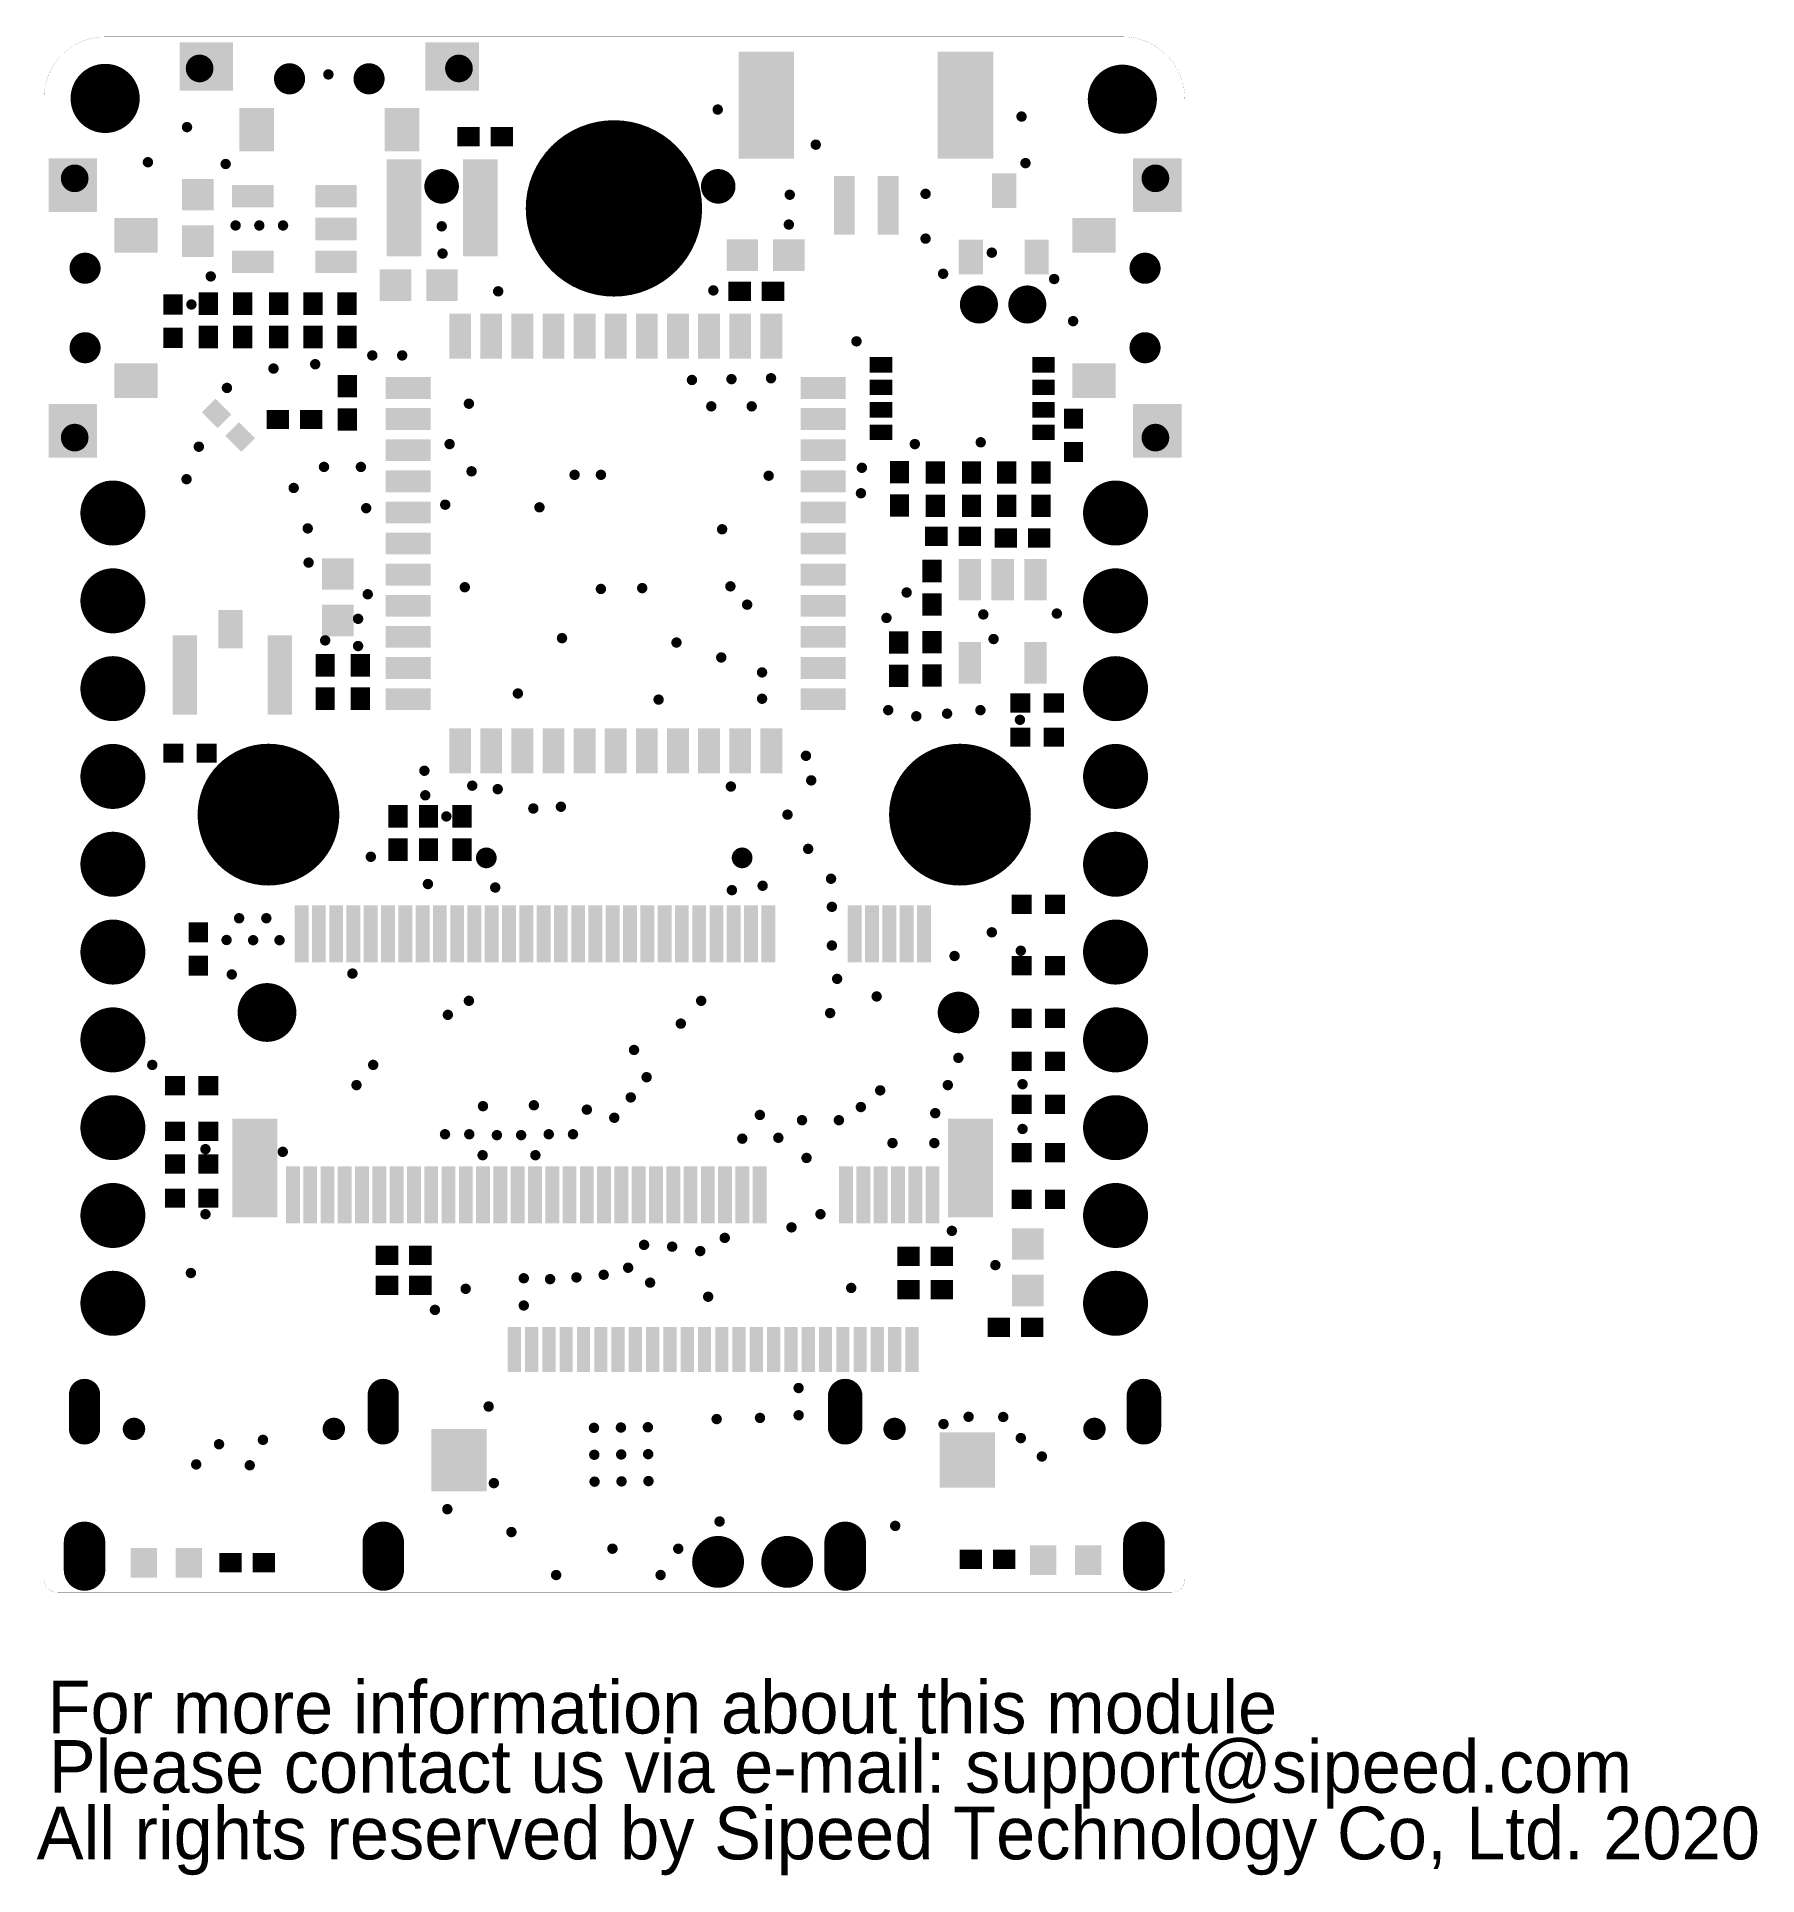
# Model space of a CAD drawing. Header units: millimetres. Extents: x -16.7 to 33.1, y -30.7 to 22.5.
import ezdxf

# ---------------------------------------------------------------- set-up
doc = ezdxf.new("R2010")
doc.units = ezdxf.units.MM
for name, color, linetype in [('KeepOutLayer', 6, 'Continuous'), ('PadHoleLayer', 156, 'Continuous'), ('TopSolder', 216, 'Continuous'), ('ViaHoleLayer', 16, 'Continuous')]:
    doc.layers.add(name, color=color, linetype=linetype)

msp = doc.modelspace()

# ---------------------------------------------------------------- texts
at = {"layer": 'KeepOutLayer'}
for s, p in [('For more information about this module', (-16.392, -26.579)), ('Please contact us via e-mail: support@sipeed.com', (-16.356, -28.295)), ('All rights reserved by Sipeed Technology Co, Ltd. 2020', (-16.706, -30.22))]:
    msp.add_text(s, height=1.524, rotation=360, dxfattribs=at).set_placement(p)

# ---------------------------------------------------------------- blocks, each defined once
blk = doc.blocks.new('R0402_M_1')
at = {"layer": 'TopSolder'}
for points in [[(-0.808, -0.279), (-0.157, -0.279), (-0.808, 0.279), (-0.157, 0.279)], [(0.157, -0.279), (0.808, -0.279), (0.157, 0.279), (0.808, 0.279)]]:
    blk.add_solid(points, dxfattribs=at)
blk = doc.blocks.new('R0402_M_4')
at = {"layer": 'TopSolder'}
for points in [[(-0.808, -0.279), (-0.157, -0.279), (-0.808, 0.279), (-0.157, 0.279)], [(0.157, -0.279), (0.808, -0.279), (0.157, 0.279), (0.808, 0.279)]]:
    blk.add_solid(points, dxfattribs=at)
blk = doc.blocks.new('R0402_M_5')
at = {"layer": 'TopSolder'}
for points in [[(-0.808, -0.279), (-0.157, -0.279), (-0.808, 0.279), (-0.157, 0.279)], [(0.157, -0.279), (0.808, -0.279), (0.157, 0.279), (0.808, 0.279)]]:
    blk.add_solid(points, dxfattribs=at)
blk = doc.blocks.new('ESD0402_M_9')
at = {"layer": 'TopSolder'}
for points in [[(-0.773, -0.279), (-0.192, -0.279), (-0.773, 0.279), (-0.192, 0.279)], [(0.192, -0.279), (0.773, -0.279), (0.192, 0.279), (0.773, 0.279)]]:
    blk.add_solid(points, dxfattribs=at)
blk = doc.blocks.new('ESD0402_M_10')
at = {"layer": 'TopSolder'}
for points in [[(-0.773, -0.279), (-0.192, -0.279), (-0.773, 0.279), (-0.192, 0.279)], [(0.192, -0.279), (0.773, -0.279), (0.192, 0.279), (0.773, 0.279)]]:
    blk.add_solid(points, dxfattribs=at)
blk = doc.blocks.new('ESD0402_M_11')
at = {"layer": 'TopSolder'}
for points in [[(-0.773, -0.279), (-0.192, -0.279), (-0.773, 0.279), (-0.192, 0.279)], [(0.192, -0.279), (0.773, -0.279), (0.192, 0.279), (0.773, 0.279)]]:
    blk.add_solid(points, dxfattribs=at)
blk = doc.blocks.new('ESD0402_M_13')
at = {"layer": 'TopSolder'}
for points in [[(-0.773, -0.279), (-0.192, -0.279), (-0.773, 0.279), (-0.192, 0.279)], [(0.192, -0.279), (0.773, -0.279), (0.192, 0.279), (0.773, 0.279)]]:
    blk.add_solid(points, dxfattribs=at)
blk = doc.blocks.new('ESD0402_M_14')
at = {"layer": 'TopSolder'}
for points in [[(-0.773, -0.279), (-0.192, -0.279), (-0.773, 0.279), (-0.192, 0.279)], [(0.192, -0.279), (0.773, -0.279), (0.192, 0.279), (0.773, 0.279)]]:
    blk.add_solid(points, dxfattribs=at)
blk = doc.blocks.new('ESD0402_M_15')
at = {"layer": 'TopSolder'}
for points in [[(-0.773, -0.279), (-0.192, -0.279), (-0.773, 0.279), (-0.192, 0.279)], [(0.192, -0.279), (0.773, -0.279), (0.192, 0.279), (0.773, 0.279)]]:
    blk.add_solid(points, dxfattribs=at)
blk = doc.blocks.new('ESD0402_M_16')
at = {"layer": 'TopSolder'}
for points in [[(-0.773, -0.279), (-0.192, -0.279), (-0.773, 0.279), (-0.192, 0.279)], [(0.192, -0.279), (0.773, -0.279), (0.192, 0.279), (0.773, 0.279)]]:
    blk.add_solid(points, dxfattribs=at)
blk = doc.blocks.new('ESD0402_M_17')
at = {"layer": 'TopSolder'}
for points in [[(-0.773, -0.279), (-0.192, -0.279), (-0.773, 0.279), (-0.192, 0.279)], [(0.192, -0.279), (0.773, -0.279), (0.192, 0.279), (0.773, 0.279)]]:
    blk.add_solid(points, dxfattribs=at)
blk = doc.blocks.new('ESD0402_M_18')
at = {"layer": 'TopSolder'}
for points in [[(-0.773, -0.279), (-0.192, -0.279), (-0.773, 0.279), (-0.192, 0.279)], [(0.192, -0.279), (0.773, -0.279), (0.192, 0.279), (0.773, 0.279)]]:
    blk.add_solid(points, dxfattribs=at)
blk = doc.blocks.new('ESD0402_M_19')
at = {"layer": 'TopSolder'}
for points in [[(-0.773, -0.279), (-0.192, -0.279), (-0.773, 0.279), (-0.192, 0.279)], [(0.192, -0.279), (0.773, -0.279), (0.192, 0.279), (0.773, 0.279)]]:
    blk.add_solid(points, dxfattribs=at)
blk = doc.blocks.new('ESD0402_M_21')
at = {"layer": 'TopSolder'}
for points in [[(-0.773, -0.279), (-0.192, -0.279), (-0.773, 0.279), (-0.192, 0.279)], [(0.192, -0.279), (0.773, -0.279), (0.192, 0.279), (0.773, 0.279)]]:
    blk.add_solid(points, dxfattribs=at)
blk = doc.blocks.new('ESD0402_M_22')
at = {"layer": 'TopSolder'}
for points in [[(-0.773, -0.279), (-0.192, -0.279), (-0.773, 0.279), (-0.192, 0.279)], [(0.192, -0.279), (0.773, -0.279), (0.192, 0.279), (0.773, 0.279)]]:
    blk.add_solid(points, dxfattribs=at)
blk = doc.blocks.new('ESD0402_M_23')
at = {"layer": 'TopSolder'}
for points in [[(-0.773, -0.279), (-0.192, -0.279), (-0.773, 0.279), (-0.192, 0.279)], [(0.192, -0.279), (0.773, -0.279), (0.192, 0.279), (0.773, 0.279)]]:
    blk.add_solid(points, dxfattribs=at)
blk = doc.blocks.new('ESD0402_M_25')
at = {"layer": 'TopSolder'}
for points in [[(-0.773, -0.279), (-0.192, -0.279), (-0.773, 0.279), (-0.192, 0.279)], [(0.192, -0.279), (0.773, -0.279), (0.192, 0.279), (0.773, 0.279)]]:
    blk.add_solid(points, dxfattribs=at)
blk = doc.blocks.new('ESD0402_M_26')
at = {"layer": 'TopSolder'}
for points in [[(-0.773, -0.279), (-0.192, -0.279), (-0.773, 0.279), (-0.192, 0.279)], [(0.192, -0.279), (0.773, -0.279), (0.192, 0.279), (0.773, 0.279)]]:
    blk.add_solid(points, dxfattribs=at)
blk = doc.blocks.new('ESD0402_M_28')
at = {"layer": 'TopSolder'}
for points in [[(-0.773, -0.279), (-0.192, -0.279), (-0.773, 0.279), (-0.192, 0.279)], [(0.192, -0.279), (0.773, -0.279), (0.192, 0.279), (0.773, 0.279)]]:
    blk.add_solid(points, dxfattribs=at)
blk = doc.blocks.new('ESD0402_M_29')
at = {"layer": 'TopSolder'}
for points in [[(-0.773, -0.279), (-0.192, -0.279), (-0.773, 0.279), (-0.192, 0.279)], [(0.192, -0.279), (0.773, -0.279), (0.192, 0.279), (0.773, 0.279)]]:
    blk.add_solid(points, dxfattribs=at)
blk = doc.blocks.new('R0402_M_31')
at = {"layer": 'TopSolder'}
for points in [[(-0.808, -0.279), (-0.157, -0.279), (-0.808, 0.279), (-0.157, 0.279)], [(0.157, -0.279), (0.808, -0.279), (0.157, 0.279), (0.808, 0.279)]]:
    blk.add_solid(points, dxfattribs=at)
blk = doc.blocks.new('R0402_M_32')
at = {"layer": 'TopSolder'}
for points in [[(-0.808, -0.279), (-0.157, -0.279), (-0.808, 0.279), (-0.157, 0.279)], [(0.157, -0.279), (0.808, -0.279), (0.157, 0.279), (0.808, 0.279)]]:
    blk.add_solid(points, dxfattribs=at)
blk = doc.blocks.new('3_6_3_5H_______________33')
at = {"layer": 'PadHoleLayer'}
for points, const_width in [([(-3.95, -0.3, 1), (-3.55, -0.3, 1)], 0.4), ([(-1.375, 0, 1), (-0.925, 0, 1)], 0.45), ([(0.925, 0, 1), (1.375, 0, 1)], 0.45), ([(3.55, -0.3, 1), (3.95, -0.3, 1)], 0.4)]:
    blk.add_lwpolyline(points, format="xyb", close=True, dxfattribs=dict(at, const_width=const_width))
at = {"layer": 'TopSolder'}
for points in [[(-1.6, 0.847), (-1.6, 2.098), (-2.6, 0.847), (-2.6, 2.098)], [(2.6, 0.847), (2.6, 2.098), (1.6, 0.847), (1.6, 2.098)], [(-2.781, -1.056), (-2.781, 0.345), (-4.331, -1.056), (-4.331, 0.345)], [(-3.175, -0.875), (-3.175, 0.275), (-4.325, -0.875), (-4.325, 0.275)], [(-1.125, -0.025), (-1.125, 0.025), (-1.175, -0.025), (-1.175, 0.025)], [(1.175, -0.025), (1.175, 0.025), (1.125, -0.025), (1.125, 0.025)], [(4.331, -1.056), (4.331, 0.345), (2.781, -1.056), (2.781, 0.345)], [(4.325, -0.875), (4.325, 0.275), (3.175, -0.875), (3.175, 0.275)]]:
    blk.add_solid(points, dxfattribs=at)
blk = doc.blocks.new('M_2_SMT_FEMALE___FULL_B_34')
at = {"layer": 'PadHoleLayer', "const_width": 1.75}
blk.add_lwpolyline([(-0.875, 0, 1), (0.875, 0, 1)], format="xyb", close=True, dxfattribs=at)
at = {"layer": 'TopSolder', "const_width": 2.051}
blk.add_lwpolyline([(-1.025, 0, 1), (1.025, 0, 1)], format="xyb", close=True, dxfattribs=at)
blk = doc.blocks.new('M_2_SMT_FEMALE___FULL_B_35')
at = {"layer": 'PadHoleLayer', "const_width": 1.75}
blk.add_lwpolyline([(-0.875, 0, 1), (0.875, 0, 1)], format="xyb", close=True, dxfattribs=at)
at = {"layer": 'TopSolder', "const_width": 2.051}
blk.add_lwpolyline([(-1.025, 0, 1), (1.025, 0, 1)], format="xyb", close=True, dxfattribs=at)
blk = doc.blocks.new('R0402_M_36')
at = {"layer": 'TopSolder'}
for points in [[(-0.808, -0.279), (-0.157, -0.279), (-0.808, 0.279), (-0.157, 0.279)], [(0.157, -0.279), (0.808, -0.279), (0.157, 0.279), (0.808, 0.279)]]:
    blk.add_solid(points, dxfattribs=at)
blk = doc.blocks.new('SOT23_5___37')
at = {"layer": 'TopSolder'}
for points in [[(-1.276, 0.601), (-0.624, 0.601), (-1.276, 1.803), (-0.624, 1.803)], [(0.624, 0.601), (1.276, 0.601), (0.624, 1.803), (1.276, 1.803)], [(-1.276, -1.803), (-0.624, -1.803), (-1.276, -0.601), (-0.624, -0.601)], [(-0.326, -1.803), (0.326, -1.803), (-0.326, -0.601), (0.326, -0.601)], [(0.624, -1.803), (1.276, -1.803), (0.624, -0.601), (1.276, -0.601)]]:
    blk.add_solid(points, dxfattribs=at)
blk = doc.blocks.new('MSOP_8_38')
at = {"layer": 'TopSolder'}
for points in [[(0.225, 5.025), (-0.225, 5.025), (0.225, 4.375), (-0.225, 4.375)], [(0.875, 5.025), (0.425, 5.025), (0.875, 4.375), (0.425, 4.375)], [(1.525, 5.025), (1.075, 5.025), (1.525, 4.375), (1.075, 4.375)], [(2.175, 5.025), (1.725, 5.025), (2.175, 4.375), (1.725, 4.375)], [(0.225, 0.325), (-0.225, 0.325), (0.225, -0.325), (-0.225, -0.325)], [(0.875, 0.325), (0.425, 0.325), (0.875, -0.325), (0.425, -0.325)], [(1.525, 0.325), (1.075, 0.325), (1.525, -0.325), (1.075, -0.325)], [(2.175, 0.325), (1.725, 0.325), (2.175, -0.325), (1.725, -0.325)]]:
    blk.add_solid(points, dxfattribs=at)
blk = doc.blocks.new('R0402_M_39')
at = {"layer": 'TopSolder'}
for points in [[(-0.808, -0.279), (-0.157, -0.279), (-0.808, 0.279), (-0.157, 0.279)], [(0.157, -0.279), (0.808, -0.279), (0.157, 0.279), (0.808, 0.279)]]:
    blk.add_solid(points, dxfattribs=at)
blk = doc.blocks.new('R0402_M_40')
at = {"layer": 'TopSolder'}
for points in [[(-0.808, -0.279), (-0.157, -0.279), (-0.808, 0.279), (-0.157, 0.279)], [(0.157, -0.279), (0.808, -0.279), (0.157, 0.279), (0.808, 0.279)]]:
    blk.add_solid(points, dxfattribs=at)
blk = doc.blocks.new('R0402_M_41')
at = {"layer": 'TopSolder'}
for points in [[(-0.808, -0.279), (-0.157, -0.279), (-0.808, 0.279), (-0.157, 0.279)], [(0.157, -0.279), (0.808, -0.279), (0.157, 0.279), (0.808, 0.279)]]:
    blk.add_solid(points, dxfattribs=at)
blk = doc.blocks.new('R0402_M_42')
at = {"layer": 'TopSolder'}
for points in [[(-0.808, -0.279), (-0.157, -0.279), (-0.808, 0.279), (-0.157, 0.279)], [(0.157, -0.279), (0.808, -0.279), (0.157, 0.279), (0.808, 0.279)]]:
    blk.add_solid(points, dxfattribs=at)
blk = doc.blocks.new('R0402_M_47')
at = {"layer": 'TopSolder'}
for points in [[(-0.808, -0.279), (-0.157, -0.279), (-0.808, 0.279), (-0.157, 0.279)], [(0.157, -0.279), (0.808, -0.279), (0.157, 0.279), (0.808, 0.279)]]:
    blk.add_solid(points, dxfattribs=at)
blk = doc.blocks.new('MIC_4_1_5MM_B_48')
at = {"layer": 'PadHoleLayer', "const_width": 0.3}
for points in [[(-0.15, 0.7, 1), (0.15, 0.7, 1)], [(-0.15, -0.7, 1), (0.15, -0.7, 1)]]:
    blk.add_lwpolyline(points, format="xyb", close=True, dxfattribs=at)
at = {"layer": 'TopSolder', "const_width": 0.551}
for points in [[(-0.275, 0.7, 1), (0.275, 0.7, 1)], [(-0.275, -0.7, 1), (0.275, -0.7, 1)]]:
    blk.add_lwpolyline(points, format="xyb", close=True, dxfattribs=at)
blk = doc.blocks.new('BTB_0_5MM_H3_0MM_24P_FEMALE_B_49')
at = {"layer": 'PadHoleLayer', "const_width": 0.3}
for points in [[(-3.85, -1.25, 1), (-3.55, -1.25, 1)], [(3.55, -1.25, 1), (3.85, -1.25, 1)]]:
    blk.add_lwpolyline(points, format="xyb", close=True, dxfattribs=at)
at = {"layer": 'TopSolder', "const_width": 0.0508}
for points in [[(-3.725, -1.25, 1), (-3.675, -1.25, 1)], [(3.675, -1.25, 1), (3.725, -1.25, 1)]]:
    blk.add_lwpolyline(points, format="xyb", close=True, dxfattribs=at)
blk = doc.blocks.new('1_25MM_SMT_2P_50')
at = {"layer": 'TopSolder'}
for points in [[(-3.694, -0.103), (-2.092, -0.103), (-3.694, 2.999), (-2.092, 2.999)], [(3.671, 2.999), (2.069, 2.999), (3.671, -0.103), (2.069, -0.103)], [(-0.936, -2.299), (-0.334, -2.299), (-0.936, -0.597), (-0.334, -0.597)], [(0.334, -2.299), (0.936, -2.299), (0.334, -0.597), (0.936, -0.597)]]:
    blk.add_solid(points, dxfattribs=at)
blk = doc.blocks.new('C0603_M_58')
at = {"layer": 'TopSolder'}
for points in [[(0.432, -0.457), (0.432, 0.457), (-0.483, -0.457), (-0.483, 0.457)], [(1.778, -0.457), (1.778, 0.457), (0.864, -0.457), (0.864, 0.457)]]:
    blk.add_solid(points, dxfattribs=at)
blk = doc.blocks.new('C0402_M_59')
at = {"layer": 'TopSolder'}
for points in [[(-0.351, -0.279), (0.3, -0.279), (-0.351, 0.279), (0.3, 0.279)], [(0.614, -0.279), (1.265, -0.279), (0.614, 0.279), (1.265, 0.279)]]:
    blk.add_solid(points, dxfattribs=at)
blk = doc.blocks.new('C0402_M_60')
at = {"layer": 'TopSolder'}
for points in [[(-0.351, -0.279), (0.3, -0.279), (-0.351, 0.279), (0.3, 0.279)], [(0.614, -0.279), (1.265, -0.279), (0.614, 0.279), (1.265, 0.279)]]:
    blk.add_solid(points, dxfattribs=at)
blk = doc.blocks.new('C0402_M_61')
at = {"layer": 'TopSolder'}
for points in [[(-0.351, -0.279), (0.3, -0.279), (-0.351, 0.279), (0.3, 0.279)], [(0.614, -0.279), (1.265, -0.279), (0.614, 0.279), (1.265, 0.279)]]:
    blk.add_solid(points, dxfattribs=at)
blk = doc.blocks.new('C0402_M_62')
at = {"layer": 'TopSolder'}
for points in [[(-0.351, -0.279), (0.3, -0.279), (-0.351, 0.279), (0.3, 0.279)], [(0.614, -0.279), (1.265, -0.279), (0.614, 0.279), (1.265, 0.279)]]:
    blk.add_solid(points, dxfattribs=at)
blk = doc.blocks.new('C0402_M_63')
at = {"layer": 'TopSolder'}
for points in [[(-0.351, -0.279), (0.3, -0.279), (-0.351, 0.279), (0.3, 0.279)], [(0.614, -0.279), (1.265, -0.279), (0.614, 0.279), (1.265, 0.279)]]:
    blk.add_solid(points, dxfattribs=at)
blk = doc.blocks.new('HN1X2___2_0_B_67')
at = {"layer": 'PadHoleLayer', "const_width": 0.5}
for points in [[(-0.25, 0, 1), (0.25, 0, 1)], [(1.75, 0, 1), (2.25, 0, 1)]]:
    blk.add_lwpolyline(points, format="xyb", close=True, dxfattribs=at)
at = {"layer": 'TopSolder', "const_width": 0.75}
for points in [[(-0.375, 0, 1), (0.375, 0, 1)], [(1.625, 0, 1), (2.375, 0, 1)]]:
    blk.add_lwpolyline(points, format="xyb", close=True, dxfattribs=at)
blk = doc.blocks.new('HN1X10_69')
at = {"layer": 'PadHoleLayer', "const_width": 0.5}
for points in [[(-4.06, 0, 1), (-3.56, 0, 1)], [(-1.52, 0, 1), (-1.02, 0, 1)], [(1.02, 0, 1), (1.52, 0, 1)], [(3.56, 0, 1), (4.06, 0, 1)], [(6.1, 0, 1), (6.6, 0, 1)], [(8.64, 0, 1), (9.14, 0, 1)], [(11.18, 0, 1), (11.68, 0, 1)], [(13.72, 0, 1), (14.22, 0, 1)], [(16.26, 0, 1), (16.76, 0, 1)], [(18.8, 0, 1), (19.3, 0, 1)]]:
    blk.add_lwpolyline(points, format="xyb", close=True, dxfattribs=at)
at = {"layer": 'TopSolder', "const_width": 0.94}
for points in [[(-4.28, 0, 1), (-3.34, 0, 1)], [(-1.74, 0, 1), (-0.8, 0, 1)], [(0.8, 0, 1), (1.74, 0, 1)], [(3.34, 0, 1), (4.28, 0, 1)], [(5.88, 0, 1), (6.82, 0, 1)], [(8.42, 0, 1), (9.36, 0, 1)], [(10.96, 0, 1), (11.9, 0, 1)], [(13.5, 0, 1), (14.44, 0, 1)], [(16.04, 0, 1), (16.98, 0, 1)], [(18.58, 0, 1), (19.52, 0, 1)]]:
    blk.add_lwpolyline(points, format="xyb", close=True, dxfattribs=at)
blk = doc.blocks.new('HN1X10_70')
at = {"layer": 'PadHoleLayer', "const_width": 0.5}
for points in [[(-4.06, 0, 1), (-3.56, 0, 1)], [(-1.52, 0, 1), (-1.02, 0, 1)], [(1.02, 0, 1), (1.52, 0, 1)], [(3.56, 0, 1), (4.06, 0, 1)], [(6.1, 0, 1), (6.6, 0, 1)], [(8.64, 0, 1), (9.14, 0, 1)], [(11.18, 0, 1), (11.68, 0, 1)], [(13.72, 0, 1), (14.22, 0, 1)], [(16.26, 0, 1), (16.76, 0, 1)], [(18.8, 0, 1), (19.3, 0, 1)]]:
    blk.add_lwpolyline(points, format="xyb", close=True, dxfattribs=at)
at = {"layer": 'TopSolder', "const_width": 0.94}
for points in [[(-4.28, 0, 1), (-3.34, 0, 1)], [(-1.74, 0, 1), (-0.8, 0, 1)], [(0.8, 0, 1), (1.74, 0, 1)], [(3.34, 0, 1), (4.28, 0, 1)], [(5.88, 0, 1), (6.82, 0, 1)], [(8.42, 0, 1), (9.36, 0, 1)], [(10.96, 0, 1), (11.9, 0, 1)], [(13.5, 0, 1), (14.44, 0, 1)], [(16.04, 0, 1), (16.98, 0, 1)], [(18.58, 0, 1), (19.52, 0, 1)]]:
    blk.add_lwpolyline(points, format="xyb", close=True, dxfattribs=at)
blk = doc.blocks.new('TF___________C_B_71')
at = {"layer": 'PadHoleLayer', "const_width": 0.5}
for points in [[(-7.45, 10.5, 1), (-6.95, 10.5, 1)], [(0.55, 10.5, 1), (1.05, 10.5, 1)]]:
    blk.add_lwpolyline(points, format="xyb", close=True, dxfattribs=at)
at = {"layer": 'TopSolder', "const_width": 0.0508}
for points in [[(-7.225, 10.5, 1), (-7.175, 10.5, 1)], [(0.775, 10.5, 1), (0.825, 10.5, 1)]]:
    blk.add_lwpolyline(points, format="xyb", close=True, dxfattribs=at)
blk = doc.blocks.new('R0402_M_74')
at = {"layer": 'TopSolder'}
for points in [[(-0.808, -0.279), (-0.157, -0.279), (-0.808, 0.279), (-0.157, 0.279)], [(0.157, -0.279), (0.808, -0.279), (0.157, 0.279), (0.808, 0.279)]]:
    blk.add_solid(points, dxfattribs=at)
blk = doc.blocks.new('M_2_SMT_FEMALE___FULL_87')
at = {"layer": 'PadHoleLayer', "const_width": 1.75}
blk.add_lwpolyline([(-0.875, 0, 1), (0.875, 0, 1)], format="xyb", close=True, dxfattribs=at)
at = {"layer": 'TopSolder', "const_width": 2.551}
blk.add_lwpolyline([(-1.275, 0, 1), (1.275, 0, 1)], format="xyb", close=True, dxfattribs=at)
blk = doc.blocks.new('SOT23_5___88')
at = {"layer": 'TopSolder'}
for points in [[(-1.276, 0.601), (-0.624, 0.601), (-1.276, 1.803), (-0.624, 1.803)], [(0.624, 0.601), (1.276, 0.601), (0.624, 1.803), (1.276, 1.803)], [(-1.276, -1.803), (-0.624, -1.803), (-1.276, -0.601), (-0.624, -0.601)], [(-0.326, -1.803), (0.326, -1.803), (-0.326, -0.601), (0.326, -0.601)], [(0.624, -1.803), (1.276, -1.803), (0.624, -0.601), (1.276, -0.601)]]:
    blk.add_solid(points, dxfattribs=at)
blk = doc.blocks.new('IPEX_89')
at = {"layer": 'TopSolder'}
for points in [[(-1.073, 2.651), (-1.775, 2.651), (-1.073, 0.349), (-1.775, 0.349)], [(1.673, 2.651), (0.971, 2.651), (1.673, 0.349), (0.971, 0.349)], [(0.351, 0.726), (-0.351, 0.726), (0.351, -0.376), (-0.351, -0.376)]]:
    blk.add_solid(points, dxfattribs=at)
blk = doc.blocks.new('RTL______44__90')
at = {"layer": 'TopSolder'}
for points in [[(1.184, 0.849), (1.816, 0.849), (1.184, 2.151), (1.816, 2.151)], [(2.084, 0.849), (2.716, 0.849), (2.084, 2.151), (2.716, 2.151)], [(2.984, 0.849), (3.616, 0.849), (2.984, 2.151), (3.616, 2.151)], [(3.884, 0.849), (4.516, 0.849), (3.884, 2.151), (4.516, 2.151)], [(4.784, 0.849), (5.416, 0.849), (4.784, 2.151), (5.416, 2.151)], [(5.684, 0.849), (6.316, 0.849), (5.684, 2.151), (6.316, 2.151)], [(6.584, 0.849), (7.216, 0.849), (6.584, 2.151), (7.216, 2.151)], [(7.484, 0.849), (8.116, 0.849), (7.484, 2.151), (8.116, 2.151)], [(8.384, 0.849), (9.016, 0.849), (8.384, 2.151), (9.016, 2.151)], [(9.284, 0.849), (9.916, 0.849), (9.284, 2.151), (9.916, 2.151)], [(10.184, 0.849), (10.816, 0.849), (10.184, 2.151), (10.816, 2.151)], [(0.651, -0.316), (0.651, 0.316), (-0.651, -0.316), (-0.651, 0.316)], [(11.349, 0.316), (11.349, -0.316), (12.651, 0.316), (12.651, -0.316)], [(0.651, -1.216), (0.651, -0.584), (-0.651, -1.216), (-0.651, -0.584)], [(11.349, -0.584), (11.349, -1.216), (12.651, -0.584), (12.651, -1.216)], [(0.651, -2.116), (0.651, -1.484), (-0.651, -2.116), (-0.651, -1.484)], [(11.349, -1.484), (11.349, -2.116), (12.651, -1.484), (12.651, -2.116)], [(0.651, -3.016), (0.651, -2.384), (-0.651, -3.016), (-0.651, -2.384)], [(11.349, -2.384), (11.349, -3.016), (12.651, -2.384), (12.651, -3.016)], [(0.651, -3.916), (0.651, -3.284), (-0.651, -3.916), (-0.651, -3.284)], [(11.349, -3.284), (11.349, -3.916), (12.651, -3.284), (12.651, -3.916)], [(0.651, -4.816), (0.651, -4.184), (-0.651, -4.816), (-0.651, -4.184)], [(11.349, -4.184), (11.349, -4.816), (12.651, -4.184), (12.651, -4.816)], [(0.651, -5.716), (0.651, -5.084), (-0.651, -5.716), (-0.651, -5.084)], [(11.349, -5.084), (11.349, -5.716), (12.651, -5.084), (12.651, -5.716)], [(0.651, -6.616), (0.651, -5.984), (-0.651, -6.616), (-0.651, -5.984)], [(11.349, -5.984), (11.349, -6.616), (12.651, -5.984), (12.651, -6.616)], [(0.651, -7.516), (0.651, -6.884), (-0.651, -7.516), (-0.651, -6.884)], [(11.349, -6.884), (11.349, -7.516), (12.651, -6.884), (12.651, -7.516)], [(0.651, -8.416), (0.651, -7.784), (-0.651, -8.416), (-0.651, -7.784)], [(11.349, -7.784), (11.349, -8.416), (12.651, -7.784), (12.651, -8.416)], [(0.651, -9.316), (0.651, -8.684), (-0.651, -9.316), (-0.651, -8.684)], [(11.349, -8.684), (11.349, -9.316), (12.651, -8.684), (12.651, -9.316)], [(1.816, -9.849), (1.184, -9.849), (1.816, -11.151), (1.184, -11.151)], [(2.716, -9.849), (2.084, -9.849), (2.716, -11.151), (2.084, -11.151)], [(3.616, -9.849), (2.984, -9.849), (3.616, -11.151), (2.984, -11.151)], [(4.516, -9.849), (3.884, -9.849), (4.516, -11.151), (3.884, -11.151)], [(5.416, -9.849), (4.784, -9.849), (5.416, -11.151), (4.784, -11.151)], [(6.316, -9.849), (5.684, -9.849), (6.316, -11.151), (5.684, -11.151)], [(7.216, -9.849), (6.584, -9.849), (7.216, -11.151), (6.584, -11.151)], [(8.116, -9.849), (7.484, -9.849), (8.116, -11.151), (7.484, -11.151)], [(9.016, -9.849), (8.384, -9.849), (9.016, -11.151), (8.384, -11.151)], [(9.916, -9.849), (9.284, -9.849), (9.916, -11.151), (9.284, -11.151)], [(10.816, -9.849), (10.184, -9.849), (10.816, -11.151), (10.184, -11.151)]]:
    blk.add_solid(points, dxfattribs=at)
blk = doc.blocks.new('3_6_3_5H_______________91')
at = {"layer": 'PadHoleLayer'}
for points, const_width in [([(-3.95, -0.3, 1), (-3.55, -0.3, 1)], 0.4), ([(-1.375, 0, 1), (-0.925, 0, 1)], 0.45), ([(0.925, 0, 1), (1.375, 0, 1)], 0.45), ([(3.55, -0.3, 1), (3.95, -0.3, 1)], 0.4)]:
    blk.add_lwpolyline(points, format="xyb", close=True, dxfattribs=dict(at, const_width=const_width))
at = {"layer": 'TopSolder'}
for points in [[(-1.6, 0.847), (-1.6, 2.098), (-2.6, 0.847), (-2.6, 2.098)], [(2.6, 0.847), (2.6, 2.098), (1.6, 0.847), (1.6, 2.098)], [(-2.781, -1.056), (-2.781, 0.345), (-4.331, -1.056), (-4.331, 0.345)], [(-3.175, -0.875), (-3.175, 0.275), (-4.325, -0.875), (-4.325, 0.275)], [(-1.125, -0.025), (-1.125, 0.025), (-1.175, -0.025), (-1.175, 0.025)], [(1.175, -0.025), (1.175, 0.025), (1.125, -0.025), (1.125, 0.025)], [(4.331, -1.056), (4.331, 0.345), (2.781, -1.056), (2.781, 0.345)], [(4.325, -0.875), (4.325, 0.275), (3.175, -0.875), (3.175, 0.275)]]:
    blk.add_solid(points, dxfattribs=at)
blk = doc.blocks.new('3_6_3_5H_______________92')
at = {"layer": 'PadHoleLayer'}
for points, const_width in [([(-3.95, -0.3, 1), (-3.55, -0.3, 1)], 0.4), ([(-1.375, 0, 1), (-0.925, 0, 1)], 0.45), ([(0.925, 0, 1), (1.375, 0, 1)], 0.45), ([(3.55, -0.3, 1), (3.95, -0.3, 1)], 0.4)]:
    blk.add_lwpolyline(points, format="xyb", close=True, dxfattribs=dict(at, const_width=const_width))
at = {"layer": 'TopSolder'}
for points in [[(-1.6, 0.847), (-1.6, 2.098), (-2.6, 0.847), (-2.6, 2.098)], [(2.6, 0.847), (2.6, 2.098), (1.6, 0.847), (1.6, 2.098)], [(-2.781, -1.056), (-2.781, 0.345), (-4.331, -1.056), (-4.331, 0.345)], [(-3.175, -0.875), (-3.175, 0.275), (-4.325, -0.875), (-4.325, 0.275)], [(-1.125, -0.025), (-1.125, 0.025), (-1.175, -0.025), (-1.175, 0.025)], [(1.175, -0.025), (1.175, 0.025), (1.125, -0.025), (1.125, 0.025)], [(4.331, -1.056), (4.331, 0.345), (2.781, -1.056), (2.781, 0.345)], [(4.325, -0.875), (4.325, 0.275), (3.175, -0.875), (3.175, 0.275)]]:
    blk.add_solid(points, dxfattribs=at)
blk = doc.blocks.new('R0402_M_96')
at = {"layer": 'TopSolder'}
for points in [[(-0.808, -0.279), (-0.157, -0.279), (-0.808, 0.279), (-0.157, 0.279)], [(0.157, -0.279), (0.808, -0.279), (0.157, 0.279), (0.808, 0.279)]]:
    blk.add_solid(points, dxfattribs=at)
blk = doc.blocks.new('R0402_M_97')
at = {"layer": 'TopSolder'}
for points in [[(-0.808, -0.279), (-0.157, -0.279), (-0.808, 0.279), (-0.157, 0.279)], [(0.157, -0.279), (0.808, -0.279), (0.157, 0.279), (0.808, 0.279)]]:
    blk.add_solid(points, dxfattribs=at)
blk = doc.blocks.new('R0402_M_98')
at = {"layer": 'TopSolder'}
for points in [[(-0.808, -0.279), (-0.157, -0.279), (-0.808, 0.279), (-0.157, 0.279)], [(0.157, -0.279), (0.808, -0.279), (0.157, 0.279), (0.808, 0.279)]]:
    blk.add_solid(points, dxfattribs=at)
blk = doc.blocks.new('R0402_M_99')
at = {"layer": 'TopSolder'}
for points in [[(-0.808, -0.279), (-0.157, -0.279), (-0.808, 0.279), (-0.157, 0.279)], [(0.157, -0.279), (0.808, -0.279), (0.157, 0.279), (0.808, 0.279)]]:
    blk.add_solid(points, dxfattribs=at)
blk = doc.blocks.new('R0402_M_100')
at = {"layer": 'TopSolder'}
for points in [[(-0.808, -0.279), (-0.157, -0.279), (-0.808, 0.279), (-0.157, 0.279)], [(0.157, -0.279), (0.808, -0.279), (0.157, 0.279), (0.808, 0.279)]]:
    blk.add_solid(points, dxfattribs=at)
blk = doc.blocks.new('R0402_M_101')
at = {"layer": 'TopSolder'}
for points in [[(-0.808, -0.279), (-0.157, -0.279), (-0.808, 0.279), (-0.157, 0.279)], [(0.157, -0.279), (0.808, -0.279), (0.157, 0.279), (0.808, 0.279)]]:
    blk.add_solid(points, dxfattribs=at)
blk = doc.blocks.new('R0402_M_102')
at = {"layer": 'TopSolder'}
for points in [[(-0.808, -0.279), (-0.157, -0.279), (-0.808, 0.279), (-0.157, 0.279)], [(0.157, -0.279), (0.808, -0.279), (0.157, 0.279), (0.808, 0.279)]]:
    blk.add_solid(points, dxfattribs=at)
blk = doc.blocks.new('R0402_M_103')
at = {"layer": 'TopSolder'}
for points in [[(-0.808, -0.279), (-0.157, -0.279), (-0.808, 0.279), (-0.157, 0.279)], [(0.157, -0.279), (0.808, -0.279), (0.157, 0.279), (0.808, 0.279)]]:
    blk.add_solid(points, dxfattribs=at)
blk = doc.blocks.new('R0402_M_104')
at = {"layer": 'TopSolder'}
for points in [[(-0.808, -0.279), (-0.157, -0.279), (-0.808, 0.279), (-0.157, 0.279)], [(0.157, -0.279), (0.808, -0.279), (0.157, 0.279), (0.808, 0.279)]]:
    blk.add_solid(points, dxfattribs=at)
blk = doc.blocks.new('R0402_M_111')
at = {"layer": 'TopSolder'}
for points in [[(-0.808, -0.279), (-0.157, -0.279), (-0.808, 0.279), (-0.157, 0.279)], [(0.157, -0.279), (0.808, -0.279), (0.157, 0.279), (0.808, 0.279)]]:
    blk.add_solid(points, dxfattribs=at)
blk = doc.blocks.new('R0402_M_112')
at = {"layer": 'TopSolder'}
for points in [[(-0.808, -0.279), (-0.157, -0.279), (-0.808, 0.279), (-0.157, 0.279)], [(0.157, -0.279), (0.808, -0.279), (0.157, 0.279), (0.808, 0.279)]]:
    blk.add_solid(points, dxfattribs=at)
blk = doc.blocks.new('R0402_M_113')
at = {"layer": 'TopSolder'}
for points in [[(-0.808, -0.279), (-0.157, -0.279), (-0.808, 0.279), (-0.157, 0.279)], [(0.157, -0.279), (0.808, -0.279), (0.157, 0.279), (0.808, 0.279)]]:
    blk.add_solid(points, dxfattribs=at)
blk = doc.blocks.new('SOT_23_3_________114')
at = {"layer": 'TopSolder'}
for points in [[(-0.462, 0.614), (-0.462, 1.316), (-1.463, 0.614), (-1.463, 1.316)], [(1.458, -0.351), (1.458, 0.351), (0.457, -0.351), (0.457, 0.351)], [(-0.462, -1.291), (-0.462, -0.589), (-1.463, -1.291), (-1.463, -0.589)]]:
    blk.add_solid(points, dxfattribs=at)
blk = doc.blocks.new('FPC_24P_0_5______________115')
at = {"layer": 'TopSolder'}
for points in [[(-5.941, -1.234), (-5.559, -1.234), (-5.941, 0.068), (-5.559, 0.068)], [(-5.441, -1.234), (-5.059, -1.234), (-5.441, 0.068), (-5.059, 0.068)], [(-4.941, -1.234), (-4.559, -1.234), (-4.941, 0.068), (-4.559, 0.068)], [(-4.441, -1.234), (-4.059, -1.234), (-4.441, 0.068), (-4.059, 0.068)], [(-3.941, -1.234), (-3.559, -1.234), (-3.941, 0.068), (-3.559, 0.068)], [(-3.441, -1.234), (-3.059, -1.234), (-3.441, 0.068), (-3.059, 0.068)], [(-2.559, 0.068), (-2.941, 0.068), (-2.559, -1.234), (-2.941, -1.234)], [(-2.059, 0.068), (-2.441, 0.068), (-2.059, -1.234), (-2.441, -1.234)], [(-1.559, 0.068), (-1.941, 0.068), (-1.559, -1.234), (-1.941, -1.234)], [(-1.059, 0.068), (-1.441, 0.068), (-1.059, -1.234), (-1.441, -1.234)], [(-0.559, 0.068), (-0.941, 0.068), (-0.559, -1.234), (-0.941, -1.234)], [(-0.059, 0.068), (-0.441, 0.068), (-0.059, -1.234), (-0.441, -1.234)], [(0.441, 0.068), (0.059, 0.068), (0.441, -1.234), (0.059, -1.234)], [(0.941, 0.068), (0.559, 0.068), (0.941, -1.234), (0.559, -1.234)], [(1.441, 0.068), (1.059, 0.068), (1.441, -1.234), (1.059, -1.234)], [(1.941, 0.068), (1.559, 0.068), (1.941, -1.234), (1.559, -1.234)], [(2.441, 0.068), (2.059, 0.068), (2.441, -1.234), (2.059, -1.234)], [(2.941, 0.068), (2.559, 0.068), (2.941, -1.234), (2.559, -1.234)], [(3.441, 0.068), (3.059, 0.068), (3.441, -1.234), (3.059, -1.234)], [(3.941, 0.068), (3.559, 0.068), (3.941, -1.234), (3.559, -1.234)], [(4.441, 0.068), (4.059, 0.068), (4.441, -1.234), (4.059, -1.234)], [(4.941, 0.068), (4.559, 0.068), (4.941, -1.234), (4.559, -1.234)], [(5.441, 0.068), (5.059, 0.068), (5.441, -1.234), (5.059, -1.234)], [(5.941, 0.068), (5.559, 0.068), (5.941, -1.234), (5.559, -1.234)], [(-8.151, -4.684), (-6.549, -4.684), (-8.151, -2.882), (-6.549, -2.882)], [(6.549, -4.584), (8.151, -4.584), (6.549, -2.982), (8.151, -2.982)]]:
    blk.add_solid(points, dxfattribs=at)
blk = doc.blocks.new('NR3015_116')
at = {"layer": 'TopSolder'}
for points in [[(0.501, 1.401), (-0.501, 1.401), (0.501, -1.401), (-0.501, -1.401)], [(2.711, 1.401), (1.709, 1.401), (2.711, -1.401), (1.709, -1.401)]]:
    blk.add_solid(points, dxfattribs=at)
blk = doc.blocks.new('USB_C_B_117')
at = {"layer": 'PadHoleLayer'}
for points, const_width in [([(-4.545, 4.425), (-4.545, 5.075, -1), (-4.095, 5.075), (-4.095, 4.425, -1)], 0.15), ([(4.095, 4.425), (4.095, 5.075, -1), (4.545, 5.075), (4.545, 4.425, -1)], 0.15), ([(-4.545, 0.145), (-4.545, 0.995, -1), (-4.095, 0.995), (-4.095, 0.145, -1)], 0.15), ([(-3.052, 1.07, 1), (-2.728, 1.07, 1)], 0.325), ([(2.728, 1.07, 1), (3.052, 1.07, 1)], 0.325), ([(4.095, 0.145), (4.095, 0.995, -1), (4.545, 0.995), (4.545, 0.145, -1)], 0.15)]:
    blk.add_lwpolyline(points, format="xyb", close=True, dxfattribs=dict(at, const_width=const_width))
at = {"layer": 'TopSolder'}
for points, const_width in [([(-4.32, 5.15), (-4.32, 4.35)], 1.2), ([(4.32, 5.15), (4.32, 4.35)], 1.2), ([(-4.32, 1.02), (-4.32, 0.12)], 1), ([(4.32, 1.02), (4.32, 0.12)], 1)]:
    blk.add_lwpolyline(points, dxfattribs=dict(at, const_width=const_width))
for points, const_width in [([(-4.62, 5.15, 1), (-4.02, 5.15, 1)], 0.6), ([(4.02, 5.15, 1), (4.62, 5.15, 1)], 0.6), ([(-4.62, 4.35, 1), (-4.02, 4.35, 1)], 0.6), ([(4.02, 4.35, 1), (4.62, 4.35, 1)], 0.6), ([(-4.57, 1.02, 1), (-4.07, 1.02, 1)], 0.5), ([(4.07, 1.02, 1), (4.57, 1.02, 1)], 0.5), ([(-4.57, 0.12, 1), (-4.07, 0.12, 1)], 0.5), ([(4.07, 0.12, 1), (4.57, 0.12, 1)], 0.5)]:
    blk.add_lwpolyline(points, format="xyb", close=True, dxfattribs=dict(at, const_width=const_width))
for points in [[(-2.789, 1.171), (-2.991, 1.171), (-2.789, 0.969), (-2.991, 0.969)], [(2.991, 1.171), (2.789, 1.171), (2.991, 0.969), (2.789, 0.969)]]:
    blk.add_solid(points, dxfattribs=at)
blk = doc.blocks.new('USB_C_B_118')
at = {"layer": 'PadHoleLayer'}
for points, const_width in [([(-4.545, 4.425), (-4.545, 5.075, -1), (-4.095, 5.075), (-4.095, 4.425, -1)], 0.15), ([(4.095, 4.425), (4.095, 5.075, -1), (4.545, 5.075), (4.545, 4.425, -1)], 0.15), ([(-4.545, 0.145), (-4.545, 0.995, -1), (-4.095, 0.995), (-4.095, 0.145, -1)], 0.15), ([(-3.052, 1.07, 1), (-2.728, 1.07, 1)], 0.325), ([(2.728, 1.07, 1), (3.052, 1.07, 1)], 0.325), ([(4.095, 0.145), (4.095, 0.995, -1), (4.545, 0.995), (4.545, 0.145, -1)], 0.15)]:
    blk.add_lwpolyline(points, format="xyb", close=True, dxfattribs=dict(at, const_width=const_width))
at = {"layer": 'TopSolder'}
for points, const_width in [([(-4.32, 5.15), (-4.32, 4.35)], 1.2), ([(4.32, 5.15), (4.32, 4.35)], 1.2), ([(-4.32, 1.07), (-4.32, 0.07)], 0.9), ([(4.32, 1.07), (4.32, 0.07)], 0.9)]:
    blk.add_lwpolyline(points, dxfattribs=dict(at, const_width=const_width))
for points, const_width in [([(-4.62, 5.15, 1), (-4.02, 5.15, 1)], 0.6), ([(4.02, 5.15, 1), (4.62, 5.15, 1)], 0.6), ([(-4.62, 4.35, 1), (-4.02, 4.35, 1)], 0.6), ([(4.02, 4.35, 1), (4.62, 4.35, 1)], 0.6), ([(-4.545, 1.07, 1), (-4.095, 1.07, 1)], 0.45), ([(4.095, 1.07, 1), (4.545, 1.07, 1)], 0.45), ([(-4.545, 0.07, 1), (-4.095, 0.07, 1)], 0.45), ([(4.095, 0.07, 1), (4.545, 0.07, 1)], 0.45)]:
    blk.add_lwpolyline(points, format="xyb", close=True, dxfattribs=dict(at, const_width=const_width))
for points in [[(-2.789, 1.171), (-2.991, 1.171), (-2.789, 0.969), (-2.991, 0.969)], [(2.991, 1.171), (2.789, 1.171), (2.991, 0.969), (2.789, 0.969)]]:
    blk.add_solid(points, dxfattribs=at)
blk = doc.blocks.new('M2_67P0R50_B_FEMALE_119')
at = {"layer": 'PadHoleLayer'}
for points, const_width in [([(-10.275, 0, 1), (-9.725, 0, 1)], 0.55), ([(9.6, 0, 1), (10.4, 0, 1)], 0.8)]:
    blk.add_lwpolyline(points, format="xyb", close=True, dxfattribs=dict(at, const_width=const_width))
at = {"layer": 'TopSolder'}
for points, const_width in [([(-10.3, 0, 1), (-9.7, 0, 1)], 0.601), ([(9.575, 0, 1), (10.425, 0, 1)], 0.851)]:
    blk.add_lwpolyline(points, format="xyb", close=True, dxfattribs=dict(at, const_width=const_width))
for points in [[(-11.001, 5.926), (-11.001, 3.074), (-9.699, 5.926), (-9.699, 3.074)], [(-9.451, 6.101), (-9.451, 4.449), (-9.049, 6.101), (-9.049, 4.449)], [(-8.951, 6.101), (-8.951, 4.449), (-8.549, 6.101), (-8.549, 4.449)], [(-8.451, 6.101), (-8.451, 4.449), (-8.049, 6.101), (-8.049, 4.449)], [(-7.951, 6.101), (-7.951, 4.449), (-7.549, 6.101), (-7.549, 4.449)], [(-7.451, 6.101), (-7.451, 4.449), (-7.049, 6.101), (-7.049, 4.449)], [(-6.951, 6.101), (-6.951, 4.449), (-6.549, 6.101), (-6.549, 4.449)], [(-4.451, 6.101), (-4.451, 4.449), (-4.049, 6.101), (-4.049, 4.449)], [(-3.951, 6.101), (-3.951, 4.449), (-3.549, 6.101), (-3.549, 4.449)], [(-3.451, 6.101), (-3.451, 4.449), (-3.049, 6.101), (-3.049, 4.449)], [(-2.951, 6.101), (-2.951, 4.449), (-2.549, 6.101), (-2.549, 4.449)], [(-2.451, 6.101), (-2.451, 4.449), (-2.049, 6.101), (-2.049, 4.449)], [(-1.951, 6.101), (-1.951, 4.449), (-1.549, 6.101), (-1.549, 4.449)], [(-1.451, 6.101), (-1.451, 4.449), (-1.049, 6.101), (-1.049, 4.449)], [(-0.951, 6.101), (-0.951, 4.449), (-0.549, 6.101), (-0.549, 4.449)], [(-0.451, 6.101), (-0.451, 4.449), (-0.049, 6.101), (-0.049, 4.449)], [(0.049, 6.101), (0.049, 4.449), (0.451, 6.101), (0.451, 4.449)], [(0.549, 6.101), (0.549, 4.449), (0.951, 6.101), (0.951, 4.449)], [(1.049, 6.101), (1.049, 4.449), (1.451, 6.101), (1.451, 4.449)], [(1.549, 6.101), (1.549, 4.449), (1.951, 6.101), (1.951, 4.449)], [(2.049, 6.101), (2.049, 4.449), (2.451, 6.101), (2.451, 4.449)], [(2.549, 6.101), (2.549, 4.449), (2.951, 6.101), (2.951, 4.449)], [(3.049, 6.101), (3.049, 4.449), (3.451, 6.101), (3.451, 4.449)], [(3.549, 6.101), (3.549, 4.449), (3.951, 6.101), (3.951, 4.449)], [(4.049, 6.101), (4.049, 4.449), (4.451, 6.101), (4.451, 4.449)], [(4.549, 6.101), (4.549, 4.449), (4.951, 6.101), (4.951, 4.449)], [(5.049, 6.101), (5.049, 4.449), (5.451, 6.101), (5.451, 4.449)], [(5.549, 6.101), (5.549, 4.449), (5.951, 6.101), (5.951, 4.449)], [(6.049, 6.101), (6.049, 4.449), (6.451, 6.101), (6.451, 4.449)], [(6.549, 6.101), (6.549, 4.449), (6.951, 6.101), (6.951, 4.449)], [(7.049, 6.101), (7.049, 4.449), (7.451, 6.101), (7.451, 4.449)], [(7.549, 6.101), (7.549, 4.449), (7.951, 6.101), (7.951, 4.449)], [(8.049, 6.101), (8.049, 4.449), (8.451, 6.101), (8.451, 4.449)], [(8.549, 6.101), (8.549, 4.449), (8.951, 6.101), (8.951, 4.449)], [(9.049, 6.101), (9.049, 4.449), (9.451, 6.101), (9.451, 4.449)], [(9.699, 5.926), (9.699, 3.074), (11.001, 5.926), (11.001, 3.074)], [(-9.201, -1.449), (-9.201, -3.101), (-8.799, -1.449), (-8.799, -3.101)], [(-8.701, -1.449), (-8.701, -3.101), (-8.299, -1.449), (-8.299, -3.101)], [(-8.201, -1.449), (-8.201, -3.101), (-7.799, -1.449), (-7.799, -3.101)], [(-7.701, -1.449), (-7.701, -3.101), (-7.299, -1.449), (-7.299, -3.101)], [(-7.201, -1.449), (-7.201, -3.101), (-6.799, -1.449), (-6.799, -3.101)], [(-4.701, -1.449), (-4.701, -3.101), (-4.299, -1.449), (-4.299, -3.101)], [(-4.201, -1.449), (-4.201, -3.101), (-3.799, -1.449), (-3.799, -3.101)], [(-3.701, -1.449), (-3.701, -3.101), (-3.299, -1.449), (-3.299, -3.101)], [(-3.201, -1.449), (-3.201, -3.101), (-2.799, -1.449), (-2.799, -3.101)], [(-2.701, -1.449), (-2.701, -3.101), (-2.299, -1.449), (-2.299, -3.101)], [(-2.201, -1.449), (-2.201, -3.101), (-1.799, -1.449), (-1.799, -3.101)], [(-1.701, -1.449), (-1.701, -3.101), (-1.299, -1.449), (-1.299, -3.101)], [(-1.201, -1.449), (-1.201, -3.101), (-0.799, -1.449), (-0.799, -3.101)], [(-0.701, -1.449), (-0.701, -3.101), (-0.299, -1.449), (-0.299, -3.101)], [(-0.201, -1.449), (-0.201, -3.101), (0.201, -1.449), (0.201, -3.101)], [(0.299, -1.449), (0.299, -3.101), (0.701, -1.449), (0.701, -3.101)], [(0.799, -1.449), (0.799, -3.101), (1.201, -1.449), (1.201, -3.101)], [(1.299, -1.449), (1.299, -3.101), (1.701, -1.449), (1.701, -3.101)], [(1.799, -1.449), (1.799, -3.101), (2.201, -1.449), (2.201, -3.101)], [(2.299, -1.449), (2.299, -3.101), (2.701, -1.449), (2.701, -3.101)], [(2.799, -1.449), (2.799, -3.101), (3.201, -1.449), (3.201, -3.101)], [(3.299, -1.449), (3.299, -3.101), (3.701, -1.449), (3.701, -3.101)], [(3.799, -1.449), (3.799, -3.101), (4.201, -1.449), (4.201, -3.101)], [(4.299, -1.449), (4.299, -3.101), (4.701, -1.449), (4.701, -3.101)], [(4.799, -1.449), (4.799, -3.101), (5.201, -1.449), (5.201, -3.101)], [(5.299, -1.449), (5.299, -3.101), (5.701, -1.449), (5.701, -3.101)], [(5.799, -1.449), (5.799, -3.101), (6.201, -1.449), (6.201, -3.101)], [(6.299, -1.449), (6.299, -3.101), (6.701, -1.449), (6.701, -3.101)], [(6.799, -1.449), (6.799, -3.101), (7.201, -1.449), (7.201, -3.101)], [(7.299, -1.449), (7.299, -3.101), (7.701, -1.449), (7.701, -3.101)], [(7.799, -1.449), (7.799, -3.101), (8.201, -1.449), (8.201, -3.101)], [(8.299, -1.449), (8.299, -3.101), (8.701, -1.449), (8.701, -3.101)], [(8.799, -1.449), (8.799, -3.101), (9.201, -1.449), (9.201, -3.101)]]:
    blk.add_solid(points, dxfattribs=at)
blk = doc.blocks.new('0603_LED_126')
at = {"layer": 'TopSolder'}
for points in [[(-0.269, -0.432), (-0.269, 0.432), (-1.031, -0.432), (-1.031, 0.432)], [(1.031, -0.432), (1.031, 0.432), (0.269, -0.432), (0.269, 0.432)]]:
    blk.add_solid(points, dxfattribs=at)
blk = doc.blocks.new('0603_LED_127')
at = {"layer": 'TopSolder'}
for points in [[(-0.269, -0.432), (-0.269, 0.432), (-1.031, -0.432), (-1.031, 0.432)], [(1.031, -0.432), (1.031, 0.432), (0.269, -0.432), (0.269, 0.432)]]:
    blk.add_solid(points, dxfattribs=at)
blk = doc.blocks.new('C0603_M_128')
at = {"layer": 'TopSolder'}
for points in [[(0.432, -0.457), (0.432, 0.457), (-0.483, -0.457), (-0.483, 0.457)], [(1.778, -0.457), (1.778, 0.457), (0.864, -0.457), (0.864, 0.457)]]:
    blk.add_solid(points, dxfattribs=at)
blk = doc.blocks.new('C0402_M_129')
at = {"layer": 'TopSolder'}
for points in [[(-0.351, -0.279), (0.3, -0.279), (-0.351, 0.279), (0.3, 0.279)], [(0.614, -0.279), (1.265, -0.279), (0.614, 0.279), (1.265, 0.279)]]:
    blk.add_solid(points, dxfattribs=at)
blk = doc.blocks.new('C0402_M_130')
at = {"layer": 'TopSolder'}
for points in [[(-0.351, -0.279), (0.3, -0.279), (-0.351, 0.279), (0.3, 0.279)], [(0.614, -0.279), (1.265, -0.279), (0.614, 0.279), (1.265, 0.279)]]:
    blk.add_solid(points, dxfattribs=at)
blk = doc.blocks.new('C0402_M_131')
at = {"layer": 'TopSolder'}
for points in [[(-0.351, -0.279), (0.3, -0.279), (-0.351, 0.279), (0.3, 0.279)], [(0.614, -0.279), (1.265, -0.279), (0.614, 0.279), (1.265, 0.279)]]:
    blk.add_solid(points, dxfattribs=at)
blk = doc.blocks.new('C0603_M_132')
at = {"layer": 'TopSolder'}
for points in [[(0.432, -0.457), (0.432, 0.457), (-0.483, -0.457), (-0.483, 0.457)], [(1.778, -0.457), (1.778, 0.457), (0.864, -0.457), (0.864, 0.457)]]:
    blk.add_solid(points, dxfattribs=at)
blk = doc.blocks.new('C0603_M_133')
at = {"layer": 'TopSolder'}
for points in [[(0.432, -0.457), (0.432, 0.457), (-0.483, -0.457), (-0.483, 0.457)], [(1.778, -0.457), (1.778, 0.457), (0.864, -0.457), (0.864, 0.457)]]:
    blk.add_solid(points, dxfattribs=at)
blk = doc.blocks.new('C0603_M_134')
at = {"layer": 'TopSolder'}
for points in [[(0.432, -0.457), (0.432, 0.457), (-0.483, -0.457), (-0.483, 0.457)], [(1.778, -0.457), (1.778, 0.457), (0.864, -0.457), (0.864, 0.457)]]:
    blk.add_solid(points, dxfattribs=at)

# ---------------------------------------------------------------- linework, layer by layer
at = {"layer": 'KeepOutLayer', "const_width": 0.00254}
for points in [[(-16.494, 20.722, -0.414214), (-14.716, 22.5)], [(14.704, 22.5, -0.414214), (16.506, 20.698)], [(-16.099, -22.5, -0.414214), (-16.494, -22.105)], [(16.506, -22.119, -0.414214), (16.125, -22.5)]]:
    msp.add_lwpolyline(points, format="xyb", dxfattribs=at)
for points in [[(-14.716, 22.5), (3.061, 22.5)], [(3.061, 22.5), (10.486, 22.5)], [(10.486, 22.5), (14.704, 22.5)], [(16.506, 20.832), (16.506, -22.119)], [(-16.494, 20.722), (-16.494, -22.105)], [(-16.502, -22.504), (-16.502, -22.109)], [(-16.502, -22.504), (-16.107, -22.504)], [(-16.099, -22.5), (16.125, -22.5)]]:
    msp.add_lwpolyline(points, dxfattribs=at)
at = {"layer": 'KeepOutLayer', "const_width": 0.00127}
for points in [[(-14.717, 22.5, 1), (-14.715, 22.5, 1)], [(-14.717, 22.5, 1), (-14.715, 22.5, 1)], [(3.061, 22.5, 1), (3.062, 22.5, 1)], [(3.061, 22.5, 1), (3.062, 22.5, 1)], [(10.485, 22.5, 1), (10.487, 22.5, 1)], [(10.485, 22.5, 1), (10.487, 22.5, 1)], [(14.704, 22.5, 1), (14.705, 22.5, 1)], [(14.704, 22.5, 1), (14.705, 22.5, 1)], [(16.505, 20.832, 1), (16.507, 20.832, 1)], [(-16.495, 20.722, 1), (-16.493, 20.722, 1)], [(-16.495, 20.722, 1), (-16.493, 20.722, 1)], [(16.505, 20.698, 1), (16.507, 20.698, 1)], [(-16.502, -22.109, 1), (-16.501, -22.109, 1)], [(-16.495, -22.105, 1), (-16.493, -22.105, 1)], [(-16.495, -22.105, 1), (-16.493, -22.105, 1)], [(16.505, -22.119, 1), (16.507, -22.119, 1)], [(16.505, -22.119, 1), (16.507, -22.119, 1)], [(-16.502, -22.504, 1), (-16.501, -22.504, 1)], [(-16.502, -22.504, 1), (-16.501, -22.504, 1)], [(-16.107, -22.504, 1), (-16.106, -22.504, 1)], [(-16.1, -22.5, 1), (-16.098, -22.5, 1)], [(-16.1, -22.5, 1), (-16.098, -22.5, 1)], [(16.124, -22.5, 1), (16.126, -22.5, 1)], [(16.124, -22.5, 1), (16.126, -22.5, 1)]]:
    msp.add_lwpolyline(points, format="xyb", close=True, dxfattribs=at)
at = {"layer": 'PadHoleLayer', "const_width": 1}
for points in [[(-15.224, 20.718, 1), (-14.224, 20.718, 1)], [(14.197, 20.694, 1), (15.197, 20.694, 1)]]:
    msp.add_lwpolyline(points, format="xyb", close=True, dxfattribs=at)
at = {"layer": 'TopSolder', "const_width": 0.0508}
for points in [[(-14.749, 20.718, 1), (-14.698, 20.718, 1)], [(14.671, 20.694, 1), (14.722, 20.694, 1)]]:
    msp.add_lwpolyline(points, format="xyb", close=True, dxfattribs=at)
at = {"layer": 'ViaHoleLayer', "const_width": 0.15}
for points in [[(-8.342, 21.412, 1), (-8.192, 21.412, 1)], [(2.919, 20.396, 1), (3.069, 20.396, 1)], [(11.707, 20.193, 1), (11.857, 20.193, 1)], [(-12.431, 19.888, 1), (-12.281, 19.888, 1)], [(5.755, 19.38, 1), (5.905, 19.38, 1)], [(-13.562, 18.872, 1), (-13.412, 18.872, 1)], [(-11.313, 18.821, 1), (-11.163, 18.821, 1)], [(11.82, 18.847, 1), (11.97, 18.847, 1)], [(5.002, 17.932, 1), (5.152, 17.932, 1)], [(8.93, 17.958, 1), (9.08, 17.958, 1)], [(-11.026, 17.043, 1), (-10.876, 17.043, 1)], [(-10.34, 17.043, 1), (-10.19, 17.043, 1)], [(-9.654, 17.043, 1), (-9.504, 17.043, 1)], [(-5.065, 17.018, 1), (-4.915, 17.018, 1)], [(4.976, 17.069, 1), (5.126, 17.069, 1)], [(8.93, 16.662, 1), (9.08, 16.662, 1)], [(-5.04, 16.231, 1), (-4.89, 16.231, 1)], [(10.847, 16.256, 1), (10.997, 16.256, 1)], [(-11.745, 15.57, 1), (-11.595, 15.57, 1)], [(9.438, 15.646, 1), (9.588, 15.646, 1)], [(12.65, 15.494, 1), (12.8, 15.494, 1)], [(-12.304, 14.757, 1), (-12.154, 14.757, 1)], [(-3.431, 15.138, 1), (-3.281, 15.138, 1)], [(2.792, 15.164, 1), (2.942, 15.164, 1)], [(13.198, 14.275, 1), (13.348, 14.275, 1)], [(6.932, 13.691, 1), (7.082, 13.691, 1)], [(-7.072, 13.284, 1), (-6.922, 13.284, 1)], [(-6.208, 13.284, 1), (-6.058, 13.284, 1)], [(-9.93, 12.903, 1), (-9.78, 12.903, 1)], [(-8.723, 13.03, 1), (-8.573, 13.03, 1)], [(4.46, 12.624, 1), (4.61, 12.624, 1)], [(-11.276, 12.344, 1), (-11.126, 12.344, 1)], [(2.174, 12.573, 1), (2.324, 12.573, 1)], [(3.317, 12.598, 1), (3.467, 12.598, 1)], [(-4.278, 11.887, 1), (-4.128, 11.887, 1)], [(2.733, 11.811, 1), (2.883, 11.811, 1)], [(3.901, 11.811, 1), (4.051, 11.811, 1)], [(-12.089, 10.643, 1), (-11.939, 10.643, 1)], [(-4.836, 10.719, 1), (-4.686, 10.719, 1)], [(8.62, 10.719, 1), (8.77, 10.719, 1)], [(10.525, 10.77, 1), (10.675, 10.77, 1)], [(-8.469, 10.058, 1), (-8.319, 10.058, 1)], [(-7.402, 10.058, 1), (-7.252, 10.058, 1)], [(7.088, 10.033, 1), (7.238, 10.033, 1)], [(-12.445, 9.703, 1), (-12.295, 9.703, 1)], [(-9.346, 9.449, 1), (-9.196, 9.449, 1)], [(-4.201, 9.931, 1), (-4.051, 9.931, 1)], [(-1.221, 9.83, 1), (-1.071, 9.83, 1)], [(-0.459, 9.83, 1), (-0.309, 9.83, 1)], [(4.392, 9.804, 1), (4.542, 9.804, 1)], [(-4.963, 8.966, 1), (-4.813, 8.966, 1)], [(7.062, 9.296, 1), (7.212, 9.296, 1)], [(-7.249, 8.865, 1), (-7.099, 8.865, 1)], [(-2.237, 8.89, 1), (-2.087, 8.89, 1)], [(-8.94, 8.28, 1), (-8.79, 8.28, 1)], [(3.046, 8.255, 1), (3.196, 8.255, 1)], [(-8.914, 7.29, 1), (-8.764, 7.29, 1)], [(-7.204, 6.375, 1), (-7.054, 6.375, 1)], [(-4.396, 6.579, 1), (-4.246, 6.579, 1)], [(-0.459, 6.528, 1), (-0.309, 6.528, 1)], [(0.735, 6.553, 1), (0.885, 6.553, 1)], [(3.286, 6.604, 1), (3.436, 6.604, 1)], [(8.383, 6.426, 1), (8.533, 6.426, 1)], [(3.77, 6.074, 1), (3.92, 6.074, 1)], [(10.601, 5.791, 1), (10.751, 5.791, 1)], [(12.727, 5.817, 1), (12.877, 5.817, 1)], [(-7.483, 5.664, 1), (-7.333, 5.664, 1)], [(7.799, 5.69, 1), (7.949, 5.69, 1)], [(-8.435, 5.04, 1), (-8.285, 5.04, 1)], [(-7.483, 4.877, 1), (-7.333, 4.877, 1)], [(-1.585, 5.105, 1), (-1.435, 5.105, 1)], [(1.725, 4.978, 1), (1.875, 4.978, 1)], [(10.898, 5.08, 1), (11.048, 5.08, 1)], [(3.021, 4.547, 1), (3.171, 4.547, 1)], [(4.201, 4.115, 1), (4.351, 4.115, 1)], [(-2.861, 3.505, 1), (-2.711, 3.505, 1)], [(1.209, 3.327, 1), (1.359, 3.327, 1)], [(4.201, 3.353, 1), (4.351, 3.353, 1)], [(7.85, 3.023, 1), (8, 3.023, 1)], [(8.663, 2.845, 1), (8.813, 2.845, 1)], [(9.552, 2.921, 1), (9.702, 2.921, 1)], [(10.517, 3.023, 1), (10.667, 3.023, 1)], [(11.66, 2.743, 1), (11.81, 2.743, 1)], [(5.471, 1.702, 1), (5.621, 1.702, 1)], [(-5.565, 1.27, 1), (-5.415, 1.27, 1)], [(5.623, 0.991, 1), (5.773, 0.991, 1)], [(-5.539, 0.559, 1), (-5.389, 0.559, 1)], [(-4.181, 0.838, 1), (-4.031, 0.838, 1)], [(-3.445, 0.737, 1), (-3.295, 0.737, 1)], [(3.3, 0.813, 1), (3.45, 0.813, 1)], [(-4.93, -0.051, 1), (-4.78, -0.051, 1)], [(-2.415, 0.178, 1), (-2.265, 0.178, 1)], [(-1.616, 0.229, 1), (-1.466, 0.229, 1)], [(4.937, 0, 1), (5.087, 0, 1)], [(5.535, -0.991, 1), (5.685, -0.991, 1)], [(-7.114, -1.219, 1), (-6.964, -1.219, 1)], [(-5.463, -2.007, 1), (-5.313, -2.007, 1)], [(-3.516, -2.108, 1), (-3.366, -2.108, 1)], [(3.329, -2.184, 1), (3.479, -2.184, 1)], [(4.218, -2.057, 1), (4.368, -2.057, 1)], [(6.196, -1.854, 1), (6.346, -1.854, 1)], [(6.221, -2.667, 1), (6.371, -2.667, 1)], [(-10.924, -2.997, 1), (-10.774, -2.997, 1)], [(-10.137, -2.997, 1), (-9.987, -2.997, 1)], [(-11.286, -3.626, 1), (-11.136, -3.626, 1)], [(-10.518, -3.632, 1), (-10.368, -3.632, 1)], [(-9.756, -3.632, 1), (-9.606, -3.632, 1)], [(6.221, -3.785, 1), (6.371, -3.785, 1)], [(10.847, -3.404, 1), (10.997, -3.404, 1)], [(9.769, -4.089, 1), (9.919, -4.089, 1)], [(11.685, -3.937, 1), (11.835, -3.937, 1)], [(-11.136, -4.623, 1), (-10.986, -4.623, 1)], [(-7.647, -4.597, 1), (-7.497, -4.597, 1)], [(6.373, -4.75, 1), (6.523, -4.75, 1)], [(-4.278, -5.385, 1), (-4.128, -5.385, 1)], [(2.44, -5.385, 1), (2.59, -5.385, 1)], [(7.516, -5.258, 1), (7.666, -5.258, 1)], [(-4.887, -5.791, 1), (-4.737, -5.791, 1)], [(6.17, -5.74, 1), (6.32, -5.74, 1)], [(1.852, -6.045, 1), (2.002, -6.045, 1)], [(0.498, -6.807, 1), (0.648, -6.807, 1)], [(9.879, -7.036, 1), (10.029, -7.036, 1)], [(-13.435, -7.239, 1), (-13.285, -7.239, 1)], [(-7.046, -7.239, 1), (-6.896, -7.239, 1)], [(0.862, -7.595, 1), (1.012, -7.595, 1)], [(-7.529, -7.823, 1), (-7.379, -7.823, 1)], [(7.618, -7.976, 1), (7.768, -7.976, 1)], [(9.574, -7.823, 1), (9.724, -7.823, 1)], [(11.736, -7.798, 1), (11.886, -7.798, 1)], [(-3.871, -8.433, 1), (-3.721, -8.433, 1)], [(-2.398, -8.407, 1), (-2.248, -8.407, 1)], [(-0.866, -8.534, 1), (-0.716, -8.534, 1)], [(0.404, -8.179, 1), (0.554, -8.179, 1)], [(7.059, -8.458, 1), (7.209, -8.458, 1)], [(9.21, -8.636, 1), (9.36, -8.636, 1)], [(-0.073, -8.768, 1), (0.077, -8.768, 1)], [(4.138, -8.687, 1), (4.288, -8.687, 1)], [(5.357, -8.839, 1), (5.507, -8.839, 1)], [(6.424, -8.839, 1), (6.574, -8.839, 1)], [(11.736, -9.093, 1), (11.886, -9.093, 1)], [(-11.898, -9.677, 1), (-11.748, -9.677, 1)], [(-4.969, -9.246, 1), (-4.819, -9.246, 1)], [(-4.267, -9.246, 1), (-4.117, -9.246, 1)], [(-3.469, -9.271, 1), (-3.319, -9.271, 1)], [(-2.767, -9.271, 1), (-2.617, -9.271, 1)], [(-1.969, -9.246, 1), (-1.819, -9.246, 1)], [(-1.267, -9.246, 1), (-1.117, -9.246, 1)], [(3.63, -9.373, 1), (3.78, -9.373, 1)], [(4.672, -9.347, 1), (4.822, -9.347, 1)], [(7.974, -9.5, 1), (8.124, -9.5, 1)], [(9.184, -9.5, 1), (9.334, -9.5, 1)], [(-9.662, -9.754, 1), (-9.512, -9.754, 1)], [(-3.881, -9.851, 1), (-3.731, -9.851, 1)], [(-2.355, -9.851, 1), (-2.205, -9.851, 1)], [(5.488, -9.931, 1), (5.638, -9.931, 1)], [(-11.898, -11.557, 1), (-11.748, -11.557, 1)], [(5.891, -11.557, 1), (6.041, -11.557, 1)], [(3.122, -12.243, 1), (3.272, -12.243, 1)], [(5.053, -11.938, 1), (5.203, -11.938, 1)], [(9.692, -12.04, 1), (9.842, -12.04, 1)], [(0.789, -12.446, 1), (0.939, -12.446, 1)], [(1.601, -12.497, 1), (1.751, -12.497, 1)], [(2.414, -12.624, 1), (2.564, -12.624, 1)], [(-12.318, -13.259, 1), (-12.168, -13.259, 1)], [(-2.691, -13.411, 1), (-2.541, -13.411, 1)], [(-1.929, -13.437, 1), (-1.779, -13.437, 1)], [(-1.167, -13.386, 1), (-1.017, -13.386, 1)], [(-0.38, -13.31, 1), (-0.23, -13.31, 1)], [(0.328, -13.106, 1), (0.478, -13.106, 1)], [(10.949, -13.03, 1), (11.099, -13.03, 1)], [(-4.371, -13.716, 1), (-4.221, -13.716, 1)], [(0.963, -13.538, 1), (1.113, -13.538, 1)], [(2.643, -13.945, 1), (2.793, -13.945, 1)], [(6.78, -13.691, 1), (6.93, -13.691, 1)], [(-5.26, -14.326, 1), (-5.11, -14.326, 1)], [(-2.691, -14.199, 1), (-2.541, -14.199, 1)], [(5.259, -16.586, 1), (5.409, -16.586, 1)], [(-3.707, -17.12, 1), (-3.557, -17.12, 1)], [(2.888, -17.483, 1), (3.038, -17.483, 1)], [(4.141, -17.45, 1), (4.291, -17.45, 1)], [(5.259, -17.374, 1), (5.409, -17.374, 1)], [(9.45, -17.628, 1), (9.6, -17.628, 1)], [(10.175, -17.418, 1), (10.325, -17.418, 1)], [(11.177, -17.424, 1), (11.327, -17.424, 1)], [(-11.505, -18.212, 1), (-11.355, -18.212, 1)], [(-10.235, -18.085, 1), (-10.085, -18.085, 1)], [(-0.66, -17.738, 1), (-0.51, -17.738, 1)], [(0.119, -17.729, 1), (0.269, -17.729, 1)], [(0.898, -17.72, 1), (1.048, -17.72, 1)], [(11.685, -18.034, 1), (11.835, -18.034, 1)], [(-0.651, -18.517, 1), (-0.501, -18.517, 1)], [(0.128, -18.508, 1), (0.278, -18.508, 1)], [(0.907, -18.499, 1), (1.057, -18.499, 1)], [(12.295, -18.567, 1), (12.445, -18.567, 1)], [(-12.165, -18.796, 1), (-12.015, -18.796, 1)], [(-10.616, -18.821, 1), (-10.466, -18.821, 1)], [(0.137, -19.287, 1), (0.287, -19.287, 1)], [(0.916, -19.278, 1), (1.066, -19.278, 1)], [(-3.555, -19.337, 1), (-3.405, -19.337, 1)], [(-0.642, -19.295, 1), (-0.492, -19.295, 1)], [(-4.901, -20.091, 1), (-4.751, -20.091, 1)], [(-3.047, -20.752, 1), (-2.897, -20.752, 1)], [(2.973, -20.447, 1), (3.123, -20.447, 1)], [(8.053, -20.574, 1), (8.203, -20.574, 1)], [(-0.126, -21.234, 1), (0.024, -21.234, 1)], [(1.777, -21.235, 1), (1.927, -21.235, 1)], [(-1.755, -21.995, 1), (-1.605, -21.995, 1)], [(1.268, -21.995, 1), (1.418, -21.995, 1)]]:
    msp.add_lwpolyline(points, format="xyb", close=True, dxfattribs=at)

# ---------------------------------------------------------------- block references
for name, p, rotation in [('3_6_3_5H_______________33', (-8.241, 21.285), 180), ('3_6_3_5H_______________91', (-15.305, 14.656), 270), ('3_6_3_5H_______________92', (15.353, 14.656), 90), ('C0603_M_134', (-12.043, 16.612), 90), ('SOT23_5___88', (-9.249, 16.942), 90), ('SOT_23_3_________114', (11.278, 17.094), 90), ('C0603_M_58', (5.026, 16.18), 180), ('ESD0402_M_25', (-12.762, 14.275), 90), ('R0402_M_36', (-11.738, 14.3), 270), ('R0402_M_113', (-10.747, 14.3), 90), ('R0402_M_101', (-9.706, 14.3), 270), ('R0402_M_102', (-8.715, 14.3), 90), ('C0402_M_129', (-7.725, 14.757), 270), ('MIC_4_1_5MM_B_48', (11.249, 14.757), 270), ('MSOP_8_38', (12.418, 11.059), 90), ('C0402_M_131', (-7.722, 12.37), 270), ('C0402_M_130', (-11.485, 11.587), 315), ('ESD0402_M_29', (13.284, 10.973), 270), ('C0402_M_61', (8.252, 8.966), 90), ('R0402_M_40', (9.292, 9.414), 270), ('R0402_M_41', (10.334, 9.414), 270), ('C0402_M_63', (11.35, 9.871), 270), ('R0402_M_42', (12.34, 9.414), 270), ('HN1X10_70', (-14.5, 4.915), 270), ('HN1X10_69', (14.5, 4.915), 270), ('C0402_M_62', (10.258, 8.052), 180), ('C0402_M_59', (12.265, 8.001), 180), ('C0603_M_133', (-7.993, 5.639), 90), ('C0402_M_60', (9.193, 7.02), 270), ('SOT23_5___37', (11.234, 5.596), 180), ('IPEX_89', (-11.098, 5.539), 180), ('R0402_M_39', (8.226, 4.496), 270), ('R0402_M_47', (9.193, 4.506), 90), ('R0402_M_98', (-8.36, 3.835), 90), ('R0402_M_97', (-7.344, 3.835), 90), ('ESD0402_M_14', (-12.268, 1.778), 180), ('M_2_SMT_FEMALE___FULL_B_35', (-10, 0), 180), ('M_2_SMT_FEMALE___FULL_B_34', (10, 0), 180), ('R0402_M_104', (-6.252, -0.533), 90), ('R0402_M_31', (-5.371, -0.533), 270), ('R0402_M_32', (-4.406, -0.533), 270), ('M2_67P0R50_B_FEMALE_119', (-0.043, -5.723), 180), ('ESD0402_M_16', (-12.026, -3.886), 90), ('ESD0402_M_21', (-12.221, -7.843), 180), ('ESD0402_M_17', (-12.221, -9.164), 180), ('ESD0402_M_10', (-12.221, -10.103), 180), ('ESD0402_M_13', (-12.221, -11.094), 180), ('C0603_M_132', (11.963, -13.741), 90), ('R0402_M_100', (8.992, -12.776), 180), ('R0402_M_1', (8.992, -13.741), 180), ('R0402_M_74', (11.608, -14.834), 180), ('USB_C_B_118', (-11, -16.7), 180), ('USB_C_B_117', (11, -16.7), 180), ('HN1X2___2_0_B_67', (5.004, -21.615), 180), ('R0402_M_112', (10.795, -21.539), 180), ('0603_LED_127', (13.056, -21.565), 180)]:
    msp.add_blockref(name, p, dxfattribs=dict(rotation=rotation))
for name, p in [('1_25MM_SMT_2P_50', (7.29, 19.075)), ('R0402_M_103', (-3.734, 19.609)), ('M_2_SMT_FEMALE___FULL_87', (-0.008, 17.537)), ('NR3015_116', (-6.082, 17.551)), ('TF___________C_B_71', (2.208, 7.674)), ('C0603_M_128', (-6.302, 15.316)), ('R0402_M_99', (4.112, 15.138)), ('RTL______44__90', (-5.957, 12.342)), ('R0402_M_96', (-9.246, 11.43)), ('ESD0402_M_26', (12.232, 3.232)), ('ESD0402_M_23', (12.232, 2.241)), ('BTB_0_5MM_H3_0MM_24P_FEMALE_B_49', (0, 0)), ('ESD0402_M_19', (12.268, -2.591)), ('ESD0402_M_15', (12.268, -4.369)), ('ESD0402_M_11', (12.268, -5.893)), ('ESD0402_M_28', (12.268, -7.137)), ('ESD0402_M_9', (12.268, -8.382)), ('ESD0402_M_22', (12.268, -9.779)), ('ESD0402_M_18', (12.268, -11.125)), ('R0402_M_4', (-6.088, -12.751)), ('R0402_M_5', (-6.088, -13.614)), ('FPC_24P_0_5______________115', (2.862, -14.886)), ('0603_LED_126', (-12.954, -21.641)), ('R0402_M_111', (-10.617, -21.641))]:
    msp.add_blockref(name, p)

msp.set_redraw_order([(e.dxf.handle, doc.entitydb.next_handle()) for e in msp.query("TEXT MTEXT ATTDEF DIMENSION ARC_DIMENSION")])  # texts and dimensions are drawn at this point

doc.saveas('drawing.dxf')
